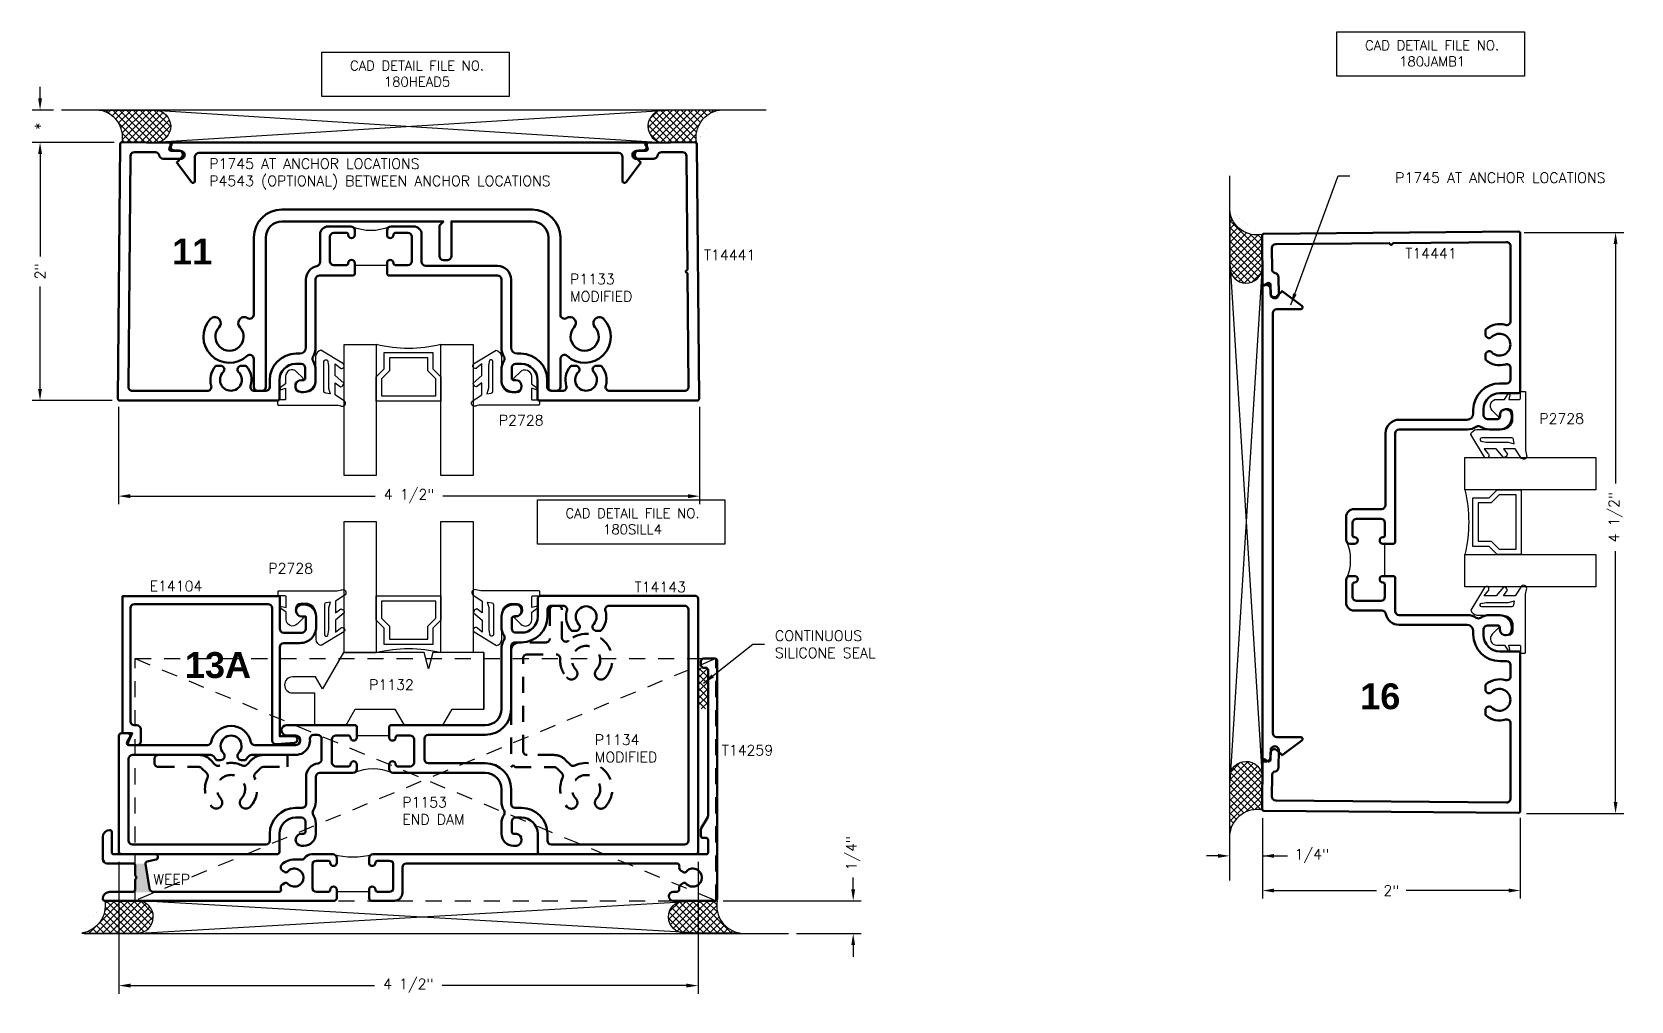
# Model space of a CAD drawing. Extents: x 139.7 to 152, y 33 to 40.5.
import ezdxf

# ---------------------------------------------------------------- set-up
doc = ezdxf.new("R2010")
doc.units = 0
doc.header["$MEASUREMENT"] = 0
doc.header["$PDMODE"] = 3
doc.linetypes.add('HIDDEN2', pattern=[0.1875, 0.125, -0.0625])
doc.layers.get('DEFPOINTS').update_dxf_attribs({"linetype": 'CONTINUOUS'})
for name, color, linetype in [('R-ANNO-DIMS', 3, 'CONTINUOUS'), ('R-ANNO-TEXT', 6, 'CONTINUOUS'), ('R-Det1', 4, 'CONTINUOUS'), ('R-Det2', 2, 'CONTINUOUS'), ('R-DET3', 5, 'CONTINUOUS'), ('R-OTLN', 1, 'CONTINUOUS'), ('R-PAT1', 5, 'CONTINUOUS')]:
    doc.layers.add(name, color=color, linetype=linetype)
doc.styles.get("Standard").update_dxf_attribs({"font": 'simplex'})
doc.dimstyles.new('1X', dxfattribs={"dimtxt": 0.08, "dimasz": 0.09, "dimexe": 0.0625, "dimexo": 0.0625, "dimgap": 0.062, "dimtad": 0, "dimdec": 5, "dimzin": 4, "dimdsep": 46, "dimlunit": 5, "dimtxsty": 'Standard', "dimcen": 0, "dimclrd": 256, "dimclre": 256, "dimclrt": 256, "dimadec": 0, "dimazin": 1, "dimtfac": 1, "dimtdec": 5, "dimtofl": 0, "dimtmove": 0, "dimatfit": 3, "dimfxl": 1, "dimfrac": 2, "dimtolj": 1, "dimtzin": 4, "dimarcsym": 0})
doc.dimstyles.new('1X$0', dxfattribs={"dimtxt": 0.08, "dimasz": 0.09, "dimexe": 0.0625, "dimexo": 0.0625, "dimgap": 0.062, "dimtad": 0, "dimdec": 5, "dimzin": 4, "dimdsep": 46, "dimlunit": 5, "dimtxsty": 'Standard', "dimcen": 0, "dimclrd": 256, "dimclre": 256, "dimclrt": 256, "dimadec": 0, "dimazin": 1, "dimtfac": 1, "dimtdec": 5, "dimtofl": 0, "dimtmove": 0, "dimatfit": 3, "dimfxl": 1, "dimfrac": 2, "dimtolj": 1, "dimtzin": 4, "dimarcsym": 0})
pattern_1 = [(45, (138.743874, 31.868274), (-0.0265165, 0.0265165), []), (135, (138.743874, 31.868274), (-0.0265165, -0.0265165), [])]

msp = doc.modelspace()

# ---------------------------------------------------------------- texts
at = {"layer": 'R-ANNO-TEXT'}
for s, insert, char_height, width, attachment_point in [('CAD DETAIL FILE NO.\\P180JAMB1', (150.506099, 40.407789), 0.075, 1.875, 2), ('CAD DETAIL FILE NO.\\P180HEAD5', (142.645265, 40.250924), 0.075, 1.875, 2), ('{\\fArial|b1|i0|c0|p34;11}', (140.748644, 38.873731, 6.210692), 0.2, 7.44, 1), ('CAD DETAIL FILE NO.\\P180SILL4', (144.314295, 36.785352), 0.075, 1.875, 2), ('{\\fArial|b1|i0|c0|p34;13A}', (140.847387, 35.672637, 6.210692), 0.2, 7.44, 1), ('{\\fArial|b1|i0|c0|p34;16}', (149.949106, 35.430717, 6.210692), 0.2, 7.44, 1)]:
    msp.add_mtext(s, dxfattribs=dict(at, insert=insert, char_height=char_height, width=width, attachment_point=attachment_point))
at = {"layer": 'R-ANNO-TEXT', "char_height": 0.08}
for s, insert, attachment_point in [('P1745 AT ANCHOR LOCATIONS\\PP4543 (OPTIONAL) BETWEEN ANCHOR LOCATIONS ', (141.036587, 39.37382), 4), ('P1745 AT ANCHOR LOCATIONS\\P ', (151.849104, 39.27877), 6), ('\\A1;T14441', (144.867747, 38.746859), 4), ('\\A1;T14441', (150.298499, 38.759251), 4), ('P1133 \\PMODIFIED', (143.829984, 38.493357), 4), ('P2728', (151.336094, 37.480838), 4), ('\\A1;P2728', (143.625006, 37.467537), 6), ('P2728', (141.49359, 36.320919), 4), ('\\A1;E14104', (140.98254, 36.183176), 6), ('\\A1;T14143', (144.728203, 36.175958), 6), ('\\A1;CONTINUOUS \\PSILICONE SEAL', (145.417304, 35.733166), 4), ('\\A1;P1132', (142.620761, 35.41994), 6), ('P1134\\PMODIFIED', (144.021975, 34.926819), 4), ('T14259', (145.402946, 34.913342), 6), ('\\A1;P1153\\PEND DAM', (142.531006, 34.444011), 4), ('\\A1;WEEP', (140.888082, 33.912768), 6)]:
    msp.add_mtext(s, dxfattribs=dict(at, insert=insert, attachment_point=attachment_point))

# ---------------------------------------------------------------- blocks, each defined once
blk = doc.blocks.new('*D160')
at = {"layer": 'DEFPOINTS', "color": 0}
for p in [(140.337, 34.11), (144.822, 34.11), (144.822, 33.091)]:
    blk.add_point(p, dxfattribs=at)
at = {"layer": 'R-ANNO-DIMS', "lineweight": -2}
for p, q in [((140.337, 34.048), (140.337, 33.028)), ((144.822, 34.048), (144.822, 33.028)), ((140.427, 33.091), (142.316, 33.091)), ((144.732, 33.091), (142.84, 33.091))]:
    blk.add_line(p, q, dxfattribs=at)
at = {"layer": 'R-ANNO-DIMS'}
for points in [[(140.427, 33.106), (140.427, 33.076), (140.337, 33.091)], [(144.732, 33.076), (144.732, 33.106), (144.822, 33.091)]]:
    blk.add_solid(points, dxfattribs=at)
at = {"layer": 'R-ANNO-DIMS', "insert": (142.578, 33.091), "char_height": 0.08, "attachment_point": 5}
blk.add_mtext('\\A1;4 1/2"', dxfattribs=at)
blk = doc.blocks.new('*D163')
at = {"layer": 'DEFPOINTS', "color": 0}
for p in [(144.954, 33.747), (146.023, 33.747), (145.523, 33.494)]:
    blk.add_point(p, dxfattribs=at)
at = {"layer": 'R-ANNO-DIMS', "linetype": 'ByBlock', "lineweight": -2}
for p, q in [((146.023, 33.837), (146.023, 33.927)), ((145.017, 33.747), (146.085, 33.747)), ((145.585, 33.494), (146.085, 33.494)), ((146.023, 33.404), (146.023, 33.314))]:
    blk.add_line(p, q, dxfattribs=at)
at = {"layer": 'R-ANNO-DIMS'}
for points in [[(146.008, 33.837), (146.038, 33.837), (146.023, 33.747)], [(146.038, 33.404), (146.008, 33.404), (146.023, 33.494)]]:
    blk.add_solid(points, dxfattribs=at)
at = {"layer": 'R-ANNO-DIMS', "insert": (146.023, 34.115), "char_height": 0.08, "attachment_point": 5, "rotation": 90}
blk.add_mtext('\\A1;1/4"', dxfattribs=at)
blk = doc.blocks.new('P2728 gasket')
at = {"layer": 'R-Det2'}
blk.add_lwpolyline([(86.461, 33.362), (86.567, 33.537, 0.301952), (86.52, 33.577), (86.32, 33.577, -0.414214), (86.24, 33.657), (86.24, 33.695, -0.388879), (86.276, 33.735), (86.292, 33.736, -0.440011), (86.336, 33.696), (86.336, 33.682, 0.668179), (86.353, 33.675), (86.401, 33.724, 0.668179), (86.366, 33.809), (86.307, 33.809), (86.279, 33.849, 0.836323), (86.264, 33.842), (86.273, 33.809), (86.189, 33.809, -0.414214), (86.183, 33.815), (86.183, 33.865, 0.414214), (86.177, 33.871), (86.149, 33.871, 0.414214), (86.143, 33.865), (86.143, 33.427, -0.083245), (86.135, 33.378), (86.135, 33.378)], format="xyb", dxfattribs=at)
at = {"layer": 'R-Det2', "lineweight": 25}
blk.add_lwpolyline([(86.235, 33.499, -0.372312), (86.249, 33.512), (86.48, 33.512, -0.668179), (86.49, 33.486), (86.448, 33.478), (86.274, 33.478), (86.23, 33.465)], format="xyb", close=True, dxfattribs=at)
at = {"layer": 'R-Det2'}
for points in [[(86.174, 33.352), (86.223, 33.426), (86.314, 33.426), (86.283, 33.384)], [(86.313, 33.359), (86.371, 33.426), (86.462, 33.426), (86.431, 33.388)]]:
    blk.add_lwpolyline(points, dxfattribs=at)
at = {"layer": 'R-Det2', "ltscale": 0.1}
for centre, radius, start, end in [((86.157, 33.369), 0.0237, 157.7655, 314.5007), ((86.313, 33.388), 0.0297, 188.4603, 270), ((86.446, 33.375), 0.0199, 139.7022, 319.7022)]:
    blk.add_arc(centre, radius, start, end, dxfattribs=at)
blk = doc.blocks.new('P1153')
at = {"layer": 'R-DET3', "linetype": 'HIDDEN2'}
for p, q in [((150.972, 34.469), (155.472, 32.594)), ((155.47, 34.469), (150.972, 32.594)), ((150.972, 32.594), (150.972, 34.469)), ((150.972, 34.468), (155.467, 34.468)), ((155.47, 32.595), (155.47, 34.47)), ((150.972, 32.594), (155.472, 32.594))]:
    blk.add_line(p, q, dxfattribs=at)
blk = doc.blocks.new('*D164')
at = {"layer": 'DEFPOINTS', "color": 0}
for p in [(140.334, 37.635), (144.834, 37.635), (144.834, 36.88)]:
    blk.add_point(p, dxfattribs=at)
at = {"layer": 'R-ANNO-DIMS', "lineweight": -2}
for p, q in [((140.334, 37.572), (140.334, 36.818)), ((144.834, 37.572), (144.834, 36.818)), ((140.424, 36.88), (142.322, 36.88)), ((144.744, 36.88), (142.846, 36.88))]:
    blk.add_line(p, q, dxfattribs=at)
at = {"layer": 'R-ANNO-DIMS'}
for points in [[(140.424, 36.895), (140.424, 36.865), (140.334, 36.88)], [(144.744, 36.865), (144.744, 36.895), (144.834, 36.88)]]:
    blk.add_solid(points, dxfattribs=at)
at = {"layer": 'R-ANNO-DIMS', "insert": (142.584, 36.88), "char_height": 0.08, "attachment_point": 5}
blk.add_mtext('\\A1;4 1/2"', dxfattribs=at)
blk = doc.blocks.new('*D165')
at = {"layer": 'DEFPOINTS', "color": 0}
for p in [(139.726, 39.619), (140.361, 39.619), (140.348, 37.62)]:
    blk.add_point(p, dxfattribs=at)
at = {"layer": 'R-ANNO-DIMS', "lineweight": -2}
for p, q in [((140.299, 39.619), (139.664, 39.619)), ((139.726, 39.529), (139.726, 38.735)), ((139.726, 37.71), (139.726, 38.504)), ((140.285, 37.62), (139.664, 37.62))]:
    blk.add_line(p, q, dxfattribs=at)
at = {"layer": 'R-ANNO-DIMS'}
for points in [[(139.741, 39.529), (139.711, 39.529), (139.726, 39.619)], [(139.711, 37.71), (139.741, 37.71), (139.726, 37.62)]]:
    blk.add_solid(points, dxfattribs=at)
at = {"layer": 'R-ANNO-DIMS', "insert": (139.726, 38.62), "char_height": 0.08, "attachment_point": 5, "rotation": 90}
blk.add_mtext('\\A1;2"', dxfattribs=at)
blk = doc.blocks.new('*D166')
at = {"layer": 'DEFPOINTS', "color": 0}
for p in [(139.893, 39.869), (139.726, 39.619), (140.361, 39.619)]:
    blk.add_point(p, dxfattribs=at)
at = {"layer": 'R-ANNO-DIMS', "lineweight": -2}
for p, q in [((139.726, 39.959), (139.726, 40.049)), ((139.83, 39.869), (139.664, 39.869)), ((140.299, 39.619), (139.664, 39.619)), ((139.726, 39.529), (139.726, 39.439))]:
    blk.add_line(p, q, dxfattribs=at)
at = {"layer": 'R-ANNO-DIMS'}
for points in [[(139.711, 39.959), (139.741, 39.959), (139.726, 39.869)], [(139.741, 39.529), (139.711, 39.529), (139.726, 39.619)]]:
    blk.add_solid(points, dxfattribs=at)
at = {"layer": 'R-ANNO-DIMS', "insert": (139.726, 39.744), "char_height": 0.08, "attachment_point": 5, "rotation": 90}
blk.add_mtext('\\A1;*', dxfattribs=at)
blk = doc.blocks.new('*D167')
at = {"layer": 'DEFPOINTS', "color": 0}
for p in [(149.193, 34.448), (151.189, 34.452), (151.189, 33.827)]:
    blk.add_point(p, dxfattribs=at)
at = {"layer": 'R-ANNO-DIMS', "lineweight": -2}
for p, q in [((149.193, 34.386), (149.193, 33.765)), ((151.189, 34.39), (151.189, 33.765)), ((149.283, 33.827), (150.075, 33.827)), ((151.099, 33.827), (150.306, 33.827))]:
    blk.add_line(p, q, dxfattribs=at)
at = {"layer": 'R-ANNO-DIMS'}
for points in [[(149.283, 33.842), (149.283, 33.812), (149.193, 33.827)], [(151.099, 33.812), (151.099, 33.842), (151.189, 33.827)]]:
    blk.add_solid(points, dxfattribs=at)
at = {"layer": 'R-ANNO-DIMS', "insert": (150.191, 33.827), "char_height": 0.08, "attachment_point": 5}
blk.add_mtext('\\A1;2"', dxfattribs=at)
blk = doc.blocks.new('*D168')
at = {"layer": 'DEFPOINTS', "color": 0}
for p in [(151.158, 38.921), (151.927, 38.921), (151.174, 34.423)]:
    blk.add_point(p, dxfattribs=at)
at = {"layer": 'R-ANNO-DIMS', "lineweight": -2}
for p, q in [((151.22, 38.921), (151.99, 38.921)), ((151.927, 38.831), (151.927, 36.979)), ((151.927, 34.513), (151.927, 36.454)), ((151.237, 34.423), (151.99, 34.423))]:
    blk.add_line(p, q, dxfattribs=at)
at = {"layer": 'R-ANNO-DIMS'}
for points in [[(151.942, 38.831), (151.912, 38.831), (151.927, 38.921)], [(151.912, 34.513), (151.942, 34.513), (151.927, 34.423)]]:
    blk.add_solid(points, dxfattribs=at)
at = {"layer": 'R-ANNO-DIMS', "insert": (151.927, 36.717), "char_height": 0.08, "attachment_point": 5, "rotation": 90}
blk.add_mtext('\\A1;4 1/2"', dxfattribs=at)
blk = doc.blocks.new('*D169')
at = {"layer": 'DEFPOINTS', "color": 0}
for p in [(149.193, 34.448), (149.193, 34.095), (148.939, 33.904)]:
    blk.add_point(p, dxfattribs=at)
at = {"layer": 'R-ANNO-DIMS', "lineweight": -2}
for p, q in [((149.193, 34.386), (149.193, 34.032)), ((148.849, 34.095), (148.759, 34.095)), ((148.939, 33.966), (148.939, 34.157)), ((149.193, 34.095), (149.387, 34.095)), ((149.283, 34.095), (149.373, 34.095))]:
    blk.add_line(p, q, dxfattribs=at)
at = {"layer": 'R-ANNO-DIMS'}
for points in [[(148.849, 34.08), (148.849, 34.11), (148.939, 34.095)], [(149.283, 34.11), (149.283, 34.08), (149.193, 34.095)]]:
    blk.add_solid(points, dxfattribs=at)
at = {"layer": 'R-ANNO-DIMS', "insert": (149.575, 34.095), "char_height": 0.08, "attachment_point": 5}
blk.add_mtext('\\A1;1/4"', dxfattribs=at)

# ---------------------------------------------------------------- dimensions: what is measured, and where the dimension line sits
at = {"layer": 'R-ANNO-DIMS'}
dim = msp.add_linear_dim(base=(139.726086, 39.619287), p1=(139.892548, 39.86915), p2=(140.361357, 39.619287), angle=90, text='*', dimstyle='1X', override={"dimpost": '"'}, dxfattribs=at)
dim.commit()
dim.dimension.update_dxf_attribs({"geometry": '*D166', "text_midpoint": (139.726086, 39.744219), "dimtype": 160})
for base, p1, p2, angle, dimstyle, override, picture, middle in [((139.726086, 39.619287), (140.347887, 37.619821), (140.361357, 39.619287), 90, '1X', {"dimpost": '"'}, '*D165', (139.726086, 38.619554)), ((151.188761, 33.827179), (149.192682, 34.448118), (151.188761, 34.452384), 0, '1X', {"dimpost": '"'}, '*D167', (150.190721, 33.827179)), ((146.022648, 33.747162), (145.522647, 33.493912), (144.954325, 33.747162), 90, '1X$0', {"dimpost": '<>"', "dimarcsym": 1}, '*D163', (146.022648, 34.115055))]:
    dim = msp.add_linear_dim(base=base, p1=p1, p2=p2, angle=angle, dimstyle=dimstyle, override=override, dxfattribs=at)
    dim.commit()
    dim.dimension.update_dxf_attribs({"geometry": picture, "text_midpoint": middle})
for base, p1, p2, angle, picture, middle in [((151.927217, 38.921134), (151.174074, 34.423104), (151.157511, 38.921134), 90, '*D168', (151.927217, 36.716671)), ((149.192682, 34.094728), (148.939431, 33.903549), (149.192682, 34.448118), 0, '*D169', (149.574682, 34.094728))]:
    dim = msp.add_linear_dim(base=base, p1=p1, p2=p2, angle=angle, dimstyle='1X', override={"dimpost": '"'}, dxfattribs=at)
    dim.commit()
    dim.dimension.update_dxf_attribs({"geometry": picture, "text_midpoint": middle, "dimtype": 160})
for base, p1, p2, picture, middle in [((144.8340482, 36.8804856), (140.3342325, 37.6345077), (144.8340482, 37.6345077), '*D164', (142.5841404, 36.8804856)), ((144.822203, 33.090853), (140.337203, 34.110162), (144.822203, 34.110162), '*D160', (142.578108, 33.090853))]:
    dim = msp.add_linear_dim(base=base, p1=p1, p2=p2, dimstyle='1X', override={"dimpost": '"'}, dxfattribs=at)
    dim.commit()
    dim.dimension.update_dxf_attribs({"geometry": picture, "text_midpoint": middle, "dimtype": 160})

# ---------------------------------------------------------------- hatches: boundary and pattern name
at = {"layer": 'R-PAT1'}
h = msp.add_hatch(dxfattribs=at)
h.set_pattern_fill('ANSI37', color=256, scale=0.3, style=0)
h.set_pattern_definition(pattern_1)
edge = h.paths.add_edge_path()
edge.add_line((140.183336, 39.86915), (140.61198, 39.86915))
edge.add_arc((140.61198, 39.743375), 0.125776, -87.4627237, 89.9999926, ccw=False)
edge.add_line((140.617548, 39.617722), (140.361357, 39.619287))
edge.add_arc((140.150859, 39.657662), 0.213967, 349.6680991, 441.2696477)
h = msp.add_hatch(dxfattribs=at)
h.set_pattern_fill('ANSI37', color=256, scale=0.3, style=0)
h.set_pattern_definition(pattern_1)
edge = h.paths.add_edge_path()
edge.add_line((144.987841, 39.868886), (144.559197, 39.868886))
edge.add_arc((144.559197, 39.74311), 0.125776, 90.0000074, 267.4627237)
edge.add_line((144.553629, 39.617458), (144.80982, 39.619023))
edge.add_arc((145.020318, 39.657398), 0.213967, 98.7303523, 190.3319009, ccw=False)
h = msp.add_hatch(dxfattribs=at)
h.set_pattern_fill('ANSI37', color=256, scale=0.3, angle=270, style=0)
h.set_pattern_definition([(315, (145.789728, 40.518768), (0.0265165, 0.0265165), []), (45, (145.789728, 40.518768), (-0.0265165, 0.0265165), [])])
edge = h.paths.add_edge_path()
edge.add_line((148.939431, 39.08325), (148.939431, 38.654606))
edge.add_arc((149.065207, 38.654606), 0.125776, 180.0000074, 357.4627237)
edge.add_line((149.19086, 38.649038), (149.189295, 38.905229))
edge.add_arc((149.15092, 39.115727), 0.213967, 188.7303523, 280.3319009, ccw=False)
h = msp.add_hatch(dxfattribs=at)
h.set_pattern_fill('ANSI37', color=256, scale=0.3, style=0)
h.set_pattern_definition([(45, (138.04845, 32.199664), (-0.0265165, 0.0265165), []), (135, (138.04845, 32.199664), (-0.0265165, -0.0265165), [])])
h.paths.add_polyline_path([(144.898807, 35.232608), (144.822203, 35.232608), (144.822203, 35.549162), (144.898807, 35.549162)])
edge = h.paths.add_edge_path()
edge.add_line((144.898807, 35.232608), (144.822203, 35.232608))
h = msp.add_hatch(dxfattribs=at)
h.set_pattern_fill('ANSI37', color=256, scale=0.3, angle=270, style=0)
h.set_pattern_definition([(315, (145.789728, 40.548768), (0.0265165, 0.0265165), []), (45, (145.789728, 40.548768), (-0.0265165, 0.0265165), [])])
edge = h.paths.add_edge_path()
edge.add_line((148.939431, 34.272208), (148.939431, 34.700851))
edge.add_arc((149.065207, 34.700851), 0.125776, 2.5372763, 179.9999926, ccw=False)
edge.add_line((149.19086, 34.706419), (149.189295, 34.450229))
edge.add_arc((149.15092, 34.239731), 0.213967, 79.6680991, 171.2696477)
h = msp.add_hatch(color=256, dxfattribs=at)
edge = h.paths.add_edge_path()
edge.add_line((140.461797, 33.946523), (140.461797, 34.019162))
edge.add_arc((140.446797, 34.019162), 0.015, 0.0000001, 61.0449758)
edge.add_arc((140.454543, 34.033162), 0.001, 90, 241.0449758, ccw=False)
edge.add_line((140.454543, 34.034162), (140.542477, 34.034162))
edge.add_arc((140.542477, 34.033162), 0.001, -0.871147, 89.9999994, ccw=False)
edge.add_arc((140.558475, 34.032919), 0.015, 179.1288536, 188.7056474)
edge.add_line((140.543648, 34.030649), (140.572769, 33.84047))
edge.add_arc((140.603412, 33.845162), 0.031, 188.7056474, 249.6358653)
edge.add_arc((140.592276, 33.815162), 0.001, -89.9999999, 69.6358653, ccw=False)
edge.add_line((140.592276, 33.814162), (140.454543, 33.814162))
edge.add_arc((140.454543, 33.815162), 0.001, 118.9550242, 270, ccw=False)
edge.add_arc((140.446797, 33.829162), 0.015, 298.9550242, 359.9999999)
edge.add_line((140.461797, 33.829162), (140.461797, 33.901802))
edge.add_arc((140.476797, 33.901802), 0.015, 131.8103149, 180, ccw=False)
edge.add_arc((140.456797, 33.924162), 0.015, 311.8103149, 408.1896851)
edge.add_arc((140.476797, 33.946523), 0.015, 180, 228.1896851, ccw=False)
h = msp.add_hatch(dxfattribs=at)
h.set_pattern_fill('ANSI37', color=256, scale=0.3, style=0)
h.set_pattern_definition([(45, (137.69844, 32.202664), (-0.0265165, 0.0265165), []), (135, (137.69844, 32.202664), (-0.0265165, -0.0265165), [])])
edge = h.paths.add_edge_path()
edge.add_line((140.048776, 33.497299), (140.47742, 33.497299))
edge.add_arc((140.47742, 33.623075), 0.125776, 270.0000074, 447.4627237)
edge.add_line((140.482988, 33.748727), (140.226797, 33.747162))
edge.add_arc((140.016299, 33.708787), 0.213967, -81.2696477, 10.3319009, ccw=False)
h = msp.add_hatch(dxfattribs=at)
h.set_pattern_fill('ANSI37', color=256, scale=0.3, style=0)
h.set_pattern_definition([(45, (138.04845, 32.202664), (-0.0265165, 0.0265165), []), (135, (138.04845, 32.202664), (-0.0265165, -0.0265165), [])])
edge = h.paths.add_edge_path()
edge.add_line((145.147346, 33.497299), (144.718703, 33.497299))
edge.add_arc((144.718703, 33.623075), 0.125776, 92.5372763, 269.9999926, ccw=False)
edge.add_line((144.713135, 33.748727), (144.969325, 33.747162))
edge.add_arc((145.179823, 33.708787), 0.213967, 169.6680991, 261.2696477)

# ---------------------------------------------------------------- linework, layer by layer
at = {"layer": 'R-ANNO-TEXT'}
for points in [[(149.769417, 40.473372), (151.220897, 40.473372), (151.220897, 40.131309), (149.769417, 40.131309)], [(141.908582, 40.316507), (143.360062, 40.316507), (143.360062, 39.974444), (141.908582, 39.974444)], [(143.577612, 36.850935), (145.029092, 36.850935), (145.029092, 36.508872), (143.577612, 36.508872)]]:
    msp.add_lwpolyline(points, close=True, dxfattribs=at)
at = {"layer": 'R-Det1', "color": 5}
for p, q in [((145.348548, 39.86915), (139.892548, 39.86915)), ((148.939431, 33.903549), (148.939431, 39.359549)), ((140.066647, 33.493912), (145.522647, 33.493912))]:
    msp.add_line(p, q, dxfattribs=at)
at = {"layer": 'R-Det1', "lineweight": 50}
for points in [[(142.581388, 39.536899), (144.206388, 39.536899, -0.414213562), (144.237388, 39.505899), (144.237388, 39.319899, 0.722145632), (144.264421, 39.310942), (144.378388, 39.464057), (144.340467, 39.501978, -0.668184624), (144.362387, 39.554899), (144.394388, 39.554899, 0.414216407), (144.425388, 39.585899), (144.425388, 39.616899), (142.581388, 39.616899), (140.737388, 39.616899), (140.737388, 39.585899, 0.414216407), (140.768388, 39.554899), (140.800389, 39.554899, -0.668184624), (140.822309, 39.501978), (140.784388, 39.464057), (140.898355, 39.310942, 0.722145632), (140.925388, 39.319899), (140.925388, 39.505899, -0.414213562), (140.956388, 39.536899)], [(149.271683, 36.670708), (149.271683, 35.045708, 0.414213562), (149.302683, 35.014708), (149.488683, 35.014708, -0.722145632), (149.497639, 34.987675), (149.344525, 34.873708), (149.306603, 34.911629, 0.668184624), (149.253683, 34.889709), (149.253683, 34.857708, -0.414216407), (149.222683, 34.826708), (149.191683, 34.826708), (149.191683, 36.670708), (149.191683, 38.514708), (149.222683, 38.514708, -0.414216407), (149.253683, 38.483708), (149.253683, 38.451707, 0.668184624), (149.306603, 38.429787), (149.344525, 38.467708), (149.497639, 38.353741, -0.722145632), (149.488683, 38.326708), (149.302683, 38.326708, 0.414213562), (149.271683, 38.295708)], [(141.738646, 35.742663, 0.4144), (141.863646, 35.867663), (141.863646, 35.947663, 0.413978903), (141.770646, 36.040663), (141.754146, 36.040663, 1), (141.754146, 35.947663), (141.783646, 35.947663), (141.783646, 35.853663, -0.412903226), (141.752646, 35.822663), (141.613646, 35.822663, -0.412903226), (141.582646, 35.853663), (141.582646, 36.106663), (140.365546, 36.106663), (140.365546, 35.044663), (140.440546, 35.044663), (140.407946, 34.974263, 0.54845844), (140.422546, 34.951663), (140.475546, 34.951663, 0.413333333), (140.505546, 34.981663), (140.505546, 35.044663), (140.505546, 35.075663, 0.412903226), (140.474546, 35.106663), (140.455546, 35.106663, -0.413333333), (140.425546, 35.136663), (140.425546, 36.013663, -0.412903226), (140.456546, 36.044663), (141.491646, 36.044663, -0.412903226), (141.522646, 36.013663), (141.522646, 34.990463, 0.437927019), (141.556146, 34.959563), (141.696446, 34.970763, 0.963981017), (141.694546, 35.020663), (141.582646, 35.020663), (141.582646, 35.711663, -0.412903226), (141.613646, 35.742663), (141.738646, 35.742663)], [(142.27383, 33.817162), (142.27383, 33.762162), (142.28883, 33.747162), (142.46983, 33.747162, 0.414213562), (142.53183, 33.809162), (142.53183, 34.006162, -0.414213562), (142.56283, 34.037162), (144.657172, 34.037162, -0.479177678), (144.676704, 34.012864, 0.326902553), (144.69148, 33.979355), (144.709501, 33.96895, 0.362476227), (144.728441, 33.972238, -2.733900699), (144.728252, 33.881906, 0.363658542), (144.709272, 33.885242), (144.691215, 33.874817, 0.32605407), (144.676419, 33.841401, -0.478235213), (144.656874, 33.817162), (144.629325, 33.817162, 1), (144.629325, 33.747162), (144.954325, 33.747162, 0.414213562), (144.969325, 33.762162), (144.969325, 35.607162, 0.414213562), (144.954325, 35.622162), (144.864325, 35.622162, 0.414213562), (144.844325, 35.602162), (144.844325, 35.571814, 0.414213562), (144.864325, 35.551814), (144.879325, 35.551814, -0.414213562), (144.899325, 35.531814), (144.899325, 34.404784, -0.131652498), (144.896646, 34.394784), (144.847005, 34.308803, 0.131652498), (144.844325, 34.298803), (144.844325, 34.249162, 0.414213562), (144.859325, 34.234162), (144.884325, 34.234162, -0.414213562), (144.899325, 34.219162), (144.899325, 34.122162, -0.414213562), (144.884325, 34.107162), (142.30483, 34.107162, 0.414213562), (142.27383, 34.076162), (142.27383, 34.042162, 0.414213562), (142.29883, 34.017162, 0.414213562), (142.32383, 34.042162, -0.414213562), (142.33883, 34.057162), (142.43083, 34.057162, -0.414213562), (142.46183, 34.026162), (142.46183, 33.848162, -0.414213562), (142.43083, 33.817162), (142.33883, 33.817162, -0.414213562), (142.32383, 33.832162, 0.414213562), (142.29883, 33.857162, 0.414213562), (142.27383, 33.832162)], [(142.02383, 33.817162), (142.02383, 33.832162, 0.414213562), (141.99883, 33.857162, 0.414213562), (141.97383, 33.832162, -0.414213562), (141.95883, 33.817162), (141.86683, 33.817162, -0.414213562), (141.83583, 33.848162), (141.83583, 34.026162, -0.414213562), (141.86683, 34.057162), (141.95883, 34.057162, -0.414213562), (141.97383, 34.042162, 0.414213562), (141.99883, 34.017162, 0.414213562), (142.02383, 34.042162), (142.02383, 34.076162, 0.414213562), (141.99283, 34.107162), (141.82783, 34.107162, 0.264369316), (141.774556, 34.076877, -0.264369316), (141.75737, 34.067108), (141.69583, 34.067108, 0.191511435), (141.599698, 34.028886, 0.502039847), (141.605484, 33.979502), (141.623505, 33.969098, 0.362476227), (141.642445, 33.972386, -2.733900699), (141.642256, 33.882054, 0.363658542), (141.623276, 33.88539), (141.603186, 33.873791), (141.605266, 33.875092, 0.367028404), (141.591594, 33.837386, -0.522670008), (141.577533, 33.817162), (140.603412, 33.817162, -0.370379328), (140.572769, 33.84347), (140.543648, 34.033649, -0.387335755), (140.554843, 34.050473), (140.624102, 34.067757, 0.88462431), (140.619259, 34.107162), (140.296797, 34.107162, -0.414213562), (140.281797, 34.122162), (140.281797, 34.280162, 0.414213562), (140.266797, 34.295162, 0.414213562), (140.211797, 34.240162), (140.211797, 34.072162, 0.414213562), (140.246797, 34.037162), (140.446797, 34.037162, -0.414213562), (140.461797, 34.022162), (140.461797, 33.949523, 0.213421765), (140.466797, 33.938343, -0.430614686), (140.467404, 33.916556), (140.466191, 33.915342, 0.198912367), (140.461797, 33.904736), (140.461797, 33.832162, -0.414213562), (140.446797, 33.817162), (140.266797, 33.817162, 0.414213562), (140.211797, 33.762162), (140.211797, 33.762162, 0.414213562), (140.226797, 33.747162), (142.00883, 33.747162), (142.02383, 33.762162)]]:
    msp.add_lwpolyline(points, format="xyb", close=True, dxfattribs=at)
at = {"layer": 'R-Det2', "color": 2}
for p, q in [((142.080183, 35.669161), (142.330183, 35.669161)), ((143.080183, 35.669161), (142.830183, 35.669161))]:
    msp.add_line(p, q, dxfattribs=at)
at = {"layer": 'R-Det2', "color": 2, "linetype": 'Continuous'}
for p, q in [((142.080203, 35.669162), (142.330203, 35.669162)), ((143.080203, 35.669162), (142.830203, 35.669162)), ((143.163139, 35.669163), (143.163139, 35.232162)), ((142.095334, 35.107162), (141.850639, 35.107162)), ((142.545334, 35.107162), (142.845028, 35.107162))]:
    msp.add_line(p, q, dxfattribs=at)
at = {"layer": 'R-Det2'}
for points in [[(142.830183, 38.054485), (143.080183, 38.054485), (143.080183, 37.040401), (142.830183, 37.040401), (142.830183, 37.616485), (142.330183, 37.616485), (142.330183, 37.040401), (142.080183, 37.040401), (142.080183, 38.054485), (142.330183, 38.054485), (142.330183, 37.616485), (142.330183, 37.804485), (142.392183, 37.866485), (142.392183, 37.991485), (142.768183, 37.991485), (142.768183, 37.866485), (142.830183, 37.804485), (142.830183, 37.616485), (142.830183, 38.054485, -0.123310184), (142.330183, 38.054485, 0.875557935)], [(150.758831, 36.929061), (150.758831, 37.179061), (151.772915, 37.179061), (151.772915, 36.929061), (151.196831, 36.929061), (151.196831, 36.429061), (151.772915, 36.429061), (151.772915, 36.179061), (150.758831, 36.179061), (150.758831, 36.429061), (151.196831, 36.429061), (151.008831, 36.429061), (150.946831, 36.491061), (150.821831, 36.491061), (150.821831, 36.867061), (150.946831, 36.867061), (151.008831, 36.929061), (151.196831, 36.929061), (150.758831, 36.929061, -0.123310184), (150.758831, 36.429061, 0.875557935)], [(142.330183, 35.669161), (142.080183, 35.669161), (142.080183, 36.683245), (142.330183, 36.683245), (142.330183, 36.107161), (142.830183, 36.107161), (142.830183, 36.683245), (143.080183, 36.683245), (143.080183, 35.669161), (142.830183, 35.669161), (142.830183, 36.107161), (142.830183, 35.919161), (142.768183, 35.857161), (142.768183, 35.732161), (142.392183, 35.732161), (142.392183, 35.857161), (142.330183, 35.919161), (142.330183, 36.107161), (142.330183, 35.669161, -0.123310184), (142.830183, 35.669161, 0.875557935)]]:
    msp.add_lwpolyline(points, format="xyb", dxfattribs=at)
for points in [[(142.790183, 37.656485), (142.790183, 37.787916), (142.728183, 37.849916), (142.728183, 37.951485), (142.432183, 37.951485), (142.432183, 37.849916), (142.370183, 37.787916), (142.370183, 37.656485), (142.790183, 37.656485)], [(151.156831, 36.889061), (151.025399, 36.889061), (150.963399, 36.827061), (150.861831, 36.827061), (150.861831, 36.531061), (150.963399, 36.531061), (151.025399, 36.469061), (151.156831, 36.469061), (151.156831, 36.889061)], [(142.370183, 36.067161), (142.370183, 35.93573), (142.432183, 35.87373), (142.432183, 35.772161), (142.728183, 35.772161), (142.728183, 35.87373), (142.790183, 35.93573), (142.790183, 36.067161), (142.370183, 36.067161)]]:
    msp.add_lwpolyline(points, dxfattribs=at)
at = {"layer": 'R-Det2', "color": 2}
msp.add_lwpolyline([(142.473232, 35.232162), (142.545401, 35.107162), (142.845095, 35.107162), (142.917264, 35.232162), (143.163205, 35.232162), (143.163205, 35.669163), (142.766894, 35.669163), (142.733401, 35.544163), (142.699907, 35.669163), (142.075768, 35.669163), (141.9131, 35.387413), (141.858973, 35.481163), (141.681479, 35.481163, 0.414213562), (141.619479, 35.419163), (141.619479, 35.418163, 0.414213562), (141.681479, 35.356163), (141.850705, 35.356163), (141.850705, 35.107162), (142.095401, 35.107162), (142.167569, 35.232162)], format="xyb", close=True, dxfattribs=at)
at = {"layer": 'R-DET3'}
for p, q in [((140.61198, 39.86915), (144.588388, 39.6159)), ((144.588388, 39.8659), (140.617548, 39.617722)), ((148.942682, 38.663708), (149.192682, 34.663708)), ((148.942682, 34.663708), (149.192682, 38.663708)), ((144.826807, 33.497162), (140.497958, 33.747162)), ((140.497958, 33.497162), (144.826807, 33.747162))]:
    msp.add_line(p, q, dxfattribs=at)
at = {"layer": 'R-DET3', "lineweight": 50}
msp.add_lwpolyline([(142.818306, 38.975416), (142.818306, 38.738963, 0.414213562), (142.849306, 38.707963), (142.880306, 38.707963, 0.414213562), (142.911306, 38.738963), (142.911306, 39.006416), (143.537303, 39.006416, -0.414213562), (143.662303, 38.881416), (143.662303, 37.725416, 0.414213562), (143.693303, 37.694416), (143.724303, 37.694416, 0.414213562), (143.755303, 37.725416), (143.755303, 37.942253, -0.651659058), (143.807192, 37.965159, 0.956981471), (144.091994, 38.251146, 0.506230383), (144.017495, 38.242921, 0.327818123), (144.023537, 38.188196, -2.278081172), (143.863069, 38.188196, 0.327818123), (143.869111, 38.242921, 0.431131542), (143.803318, 38.258541, -0.596649599), (143.755303, 38.284454), (143.755303, 38.881416, 0.414213562), (143.537303, 39.099416), (142.568306, 39.099416), (141.599308, 39.099416, 0.414213562), (141.381308, 38.881416), (141.381308, 38.284454, -0.596649599), (141.333293, 38.258541, 0.431131542), (141.2675, 38.242921, 0.327818123), (141.273542, 38.188196, -2.278081172), (141.113074, 38.188196, 0.327818123), (141.119116, 38.242921, 0.506230383), (141.044617, 38.251146, 0.956981471), (141.32942, 37.965159, -0.651659058), (141.381308, 37.942253), (141.381308, 37.725416, 0.414213562), (141.412308, 37.694416), (141.443308, 37.694416, 0.414213562), (141.474308, 37.725416), (141.474308, 38.881416, -0.414213562), (141.599308, 39.006416), (142.225306, 39.006416), (142.568306, 39.006416), (142.849306, 39.006416)], format="xyb", close=True, dxfattribs=at)
at = {"layer": 'R-DET3', "linetype": 'HIDDEN2', "lineweight": 50}
msp.add_lwpolyline([(143.374178, 34.783163), (143.389178, 34.798163), (143.404178, 34.783163), (143.7056, 34.783163, -0.198912367), (143.72752, 34.774084), (143.766947, 34.734657, -0.318046065), (143.77299, 34.699355, 0.306554229), (143.806512, 34.475432, 0.506230383), (143.88101, 34.483657, 0.327818123), (143.874968, 34.538382, -2.278081172), (144.035437, 34.538382, 0.327818123), (144.029395, 34.483657, 0.506230383), (144.103893, 34.475432, 0.825601817), (143.86801, 34.794375, -0.318046065), (143.832708, 34.800418), (143.793281, 34.839844, 0.198912367), (143.7056, 34.876163), (143.498207, 34.876163, -0.414213562), (143.467207, 34.907163), (143.467207, 35.623827, -0.414213562), (143.498207, 35.654827), (143.722495, 35.654827, -0.428959716), (143.753456, 35.622275, 0.201044496), (143.806512, 35.475432, 0.061644757), (143.815218, 35.468038, 0.431131542), (143.88101, 35.483657, 0.327818123), (143.874968, 35.538382, -2.278081172), (144.035437, 35.538382, 0.327818123), (144.029395, 35.483657, 0.506230383), (144.103893, 35.475432, 0.956981471), (143.819091, 35.761419, -0.651659058), (143.767203, 35.784325), (143.767203, 36.001162, 0.414213562), (143.736203, 36.032162), (143.705203, 36.032162, 0.414213562), (143.674203, 36.001162), (143.674203, 35.778827, -0.414213562), (143.643203, 35.747827), (143.436207, 35.747827, 0.414213562), (143.374207, 35.685827), (143.374207, 34.783192)], format="xyb", dxfattribs=at)
msp.add_lwpolyline([(140.612197, 34.845663), (140.612197, 34.814663, 0.414213562), (140.643197, 34.783663), (140.955584, 34.783663, -0.198912367), (140.977504, 34.774584), (141.016941, 34.735147, -0.318046065), (141.022984, 34.699845, 0.306554229), (141.056506, 34.475922, 0.506230383), (141.131004, 34.484147, 0.327818123), (141.124962, 34.538872, -2.278081172), (141.285431, 34.538872, 0.327818123), (141.279389, 34.484147, 0.506230383), (141.353887, 34.475922, 0.306554229), (141.387409, 34.699845, -0.318046065), (141.393452, 34.735147), (141.432879, 34.774574, -0.198912367), (141.454799, 34.783653), (141.643587, 34.783653), (141.643587, 34.876653), (141.455213, 34.876653, 0.198912367), (141.366825, 34.840042), (141.327691, 34.800908, -0.318046065), (141.29239, 34.794865, 0.226939718), (141.118004, 34.794865, -0.318046065), (141.082702, 34.800908), (141.043558, 34.840052, 0.198912367), (140.95517, 34.876663), (140.643197, 34.876663, 0.414213562)], format="xyb", close=True, dxfattribs=at)
at = {"layer": 'R-OTLN', "lineweight": 50}
for points in [[(142.163162, 38.668453), (142.163162, 38.683453, 0.414213562), (142.138162, 38.708453, 0.414213562), (142.113162, 38.683453, -0.414213562), (142.098162, 38.668453), (142.001162, 38.668453, -0.414213562), (141.970162, 38.699453), (141.970162, 38.887453, -0.414213562), (142.001162, 38.918453), (142.098162, 38.918453, -0.414213562), (142.113162, 38.903453, 0.414213562), (142.138162, 38.878453, 0.414213562), (142.163162, 38.903453), (142.163162, 38.937453, 0.414213562), (142.132162, 38.968453), (141.957162, 38.968453, 0.414213562), (141.895162, 38.906453), (141.895162, 38.691743, -0.356997407), (141.870297, 38.661356, 0.356997407), (141.785275, 38.557453), (141.785275, 38.033453, -0.414213562), (141.735275, 37.983453), (141.709275, 37.983453, 0.414213562), (141.504275, 37.778453), (141.504275, 37.725453, -0.414213562), (141.473275, 37.694453), (141.386663, 37.694453, -0.502843599), (141.356983, 37.734403, 0.255648429), (141.325414, 37.88421, 0.219037625), (141.314021, 37.889453), (141.283687, 37.889453, 0.670540707), (141.263634, 37.840592, -2.436667768), (141.144915, 37.840592, 0.670540707), (141.124863, 37.889453), (141.094529, 37.889453, 0.219037625), (141.083136, 37.88421, 0.255648429), (141.051567, 37.734403, -0.502843599), (141.021887, 37.694453), (140.441151, 37.694453, -0.416728412), (140.410152, 37.725719), (140.425483, 39.512736, -0.414205806), (140.456747, 39.543469), (140.619503, 39.542077, -0.358249069), (140.649702, 39.516817, 0.358249069), (140.6799, 39.491558), (140.81427, 39.490409, 1.000029034), (140.814802, 39.552407), (140.741412, 39.553034, -0.577350003), (140.728615, 39.575645), (140.745312, 39.604003, 0.577350003), (140.738487, 39.616062), (140.361357, 39.619287, 0.414205806), (140.346266, 39.604416), (140.329367, 37.634544, 0.416003879), (140.344367, 37.619453), (141.564275, 37.619453, 0.414213562), (141.579275, 37.634453), (141.579275, 37.778453, -0.414213562), (141.704275, 37.903453), (141.749275, 37.903453, -0.414213562), (141.780275, 37.872453), (141.780275, 37.793453, -0.414213562), (141.765275, 37.778453), (141.750774, 37.778453, 1), (141.750774, 37.685453), (141.766843, 37.685453, 0.415572152), (141.860275, 37.778453), (141.860275, 37.858453, 0.145063949), (141.84009, 37.926562, -0.296364458), (141.84009, 37.960344, 0.145063949), (141.860275, 38.028453), (141.860275, 38.557453, -0.414213562), (141.891275, 38.588453), (142.153162, 38.588453), (142.163162, 38.598453)], [(142.413162, 38.598453), (142.423162, 38.588453), (143.267275, 38.588453, -0.414213562), (143.298275, 38.557453), (143.298275, 38.028453, 0.145063949), (143.31846, 37.960344, -0.296364458), (143.31846, 37.926562, 0.145063949), (143.298275, 37.858453), (143.298275, 37.778453, 0.415572469), (143.391707, 37.685453), (143.407776, 37.685453, 1), (143.407776, 37.778453), (143.393275, 37.778453, -0.414213562), (143.378275, 37.793453), (143.378275, 37.872453, -0.414213562), (143.409275, 37.903453), (143.454275, 37.903453, -0.414213562), (143.579275, 37.778453), (143.579275, 37.634453, 0.414213562), (143.594275, 37.619453), (144.814183, 37.619453, 0.416003879), (144.829183, 37.634544), (144.812284, 39.604416, 0.414205806), (144.797192, 39.619287), (144.420063, 39.616062, 0.577350003), (144.413237, 39.604003), (144.429935, 39.575645, -0.577350003), (144.417137, 39.553034), (144.343748, 39.552407, 1.000029034), (144.34428, 39.490409), (144.477649, 39.49155, 0.358249069), (144.507848, 39.516809, -0.358249069), (144.538047, 39.542068), (144.701803, 39.543469, -0.414205806), (144.733067, 39.512736), (144.740605, 38.6341), (144.725603, 38.619099), (144.740865, 38.603793), (144.748398, 37.725719, -0.416728412), (144.717399, 37.694453), (144.136663, 37.694453, -0.502843599), (144.106983, 37.734403, 0.255648429), (144.075414, 37.88421, 0.219037625), (144.064021, 37.889453), (144.033687, 37.889453, 0.670540707), (144.013634, 37.840592, -2.436667768), (143.894915, 37.840592, 0.670540707), (143.874863, 37.889453), (143.844529, 37.889453, 0.219037625), (143.833136, 37.88421, 0.255648429), (143.801567, 37.734403, -0.502843599), (143.771887, 37.694453), (143.685275, 37.694453, -0.414213562), (143.654275, 37.725453), (143.654275, 37.778453, 0.414213562), (143.449275, 37.983453), (143.423275, 37.983453, -0.414213562), (143.373275, 38.033453), (143.373275, 38.557453, 0.414213562), (143.267275, 38.663453), (142.712412, 38.663453, -0.414213562), (142.681162, 38.694703), (142.681162, 38.906453, 0.414213562), (142.619162, 38.968453), (142.444162, 38.968453, 0.414213562), (142.413162, 38.937453), (142.413162, 38.903453, 0.414213562), (142.438162, 38.878453, 0.414213562), (142.463162, 38.903453, -0.414213562), (142.478162, 38.918453), (142.575162, 38.918453, -0.414213562), (142.606162, 38.887453), (142.606162, 38.699453, -0.414213562), (142.575162, 38.668453), (142.478162, 38.668453, -0.414213562), (142.463162, 38.683453, 0.414213562), (142.438162, 38.708453, 0.414213562), (142.413162, 38.683453), (142.413162, 38.668453)], [(150.210129, 36.511765), (150.220129, 36.521765), (150.220129, 37.365877, -0.414213562), (150.251129, 37.396877), (150.780129, 37.396877, 0.145063949), (150.848238, 37.417063, -0.296364458), (150.88202, 37.417063, 0.145063949), (150.950129, 37.396877), (151.030129, 37.396877, 0.415572469), (151.123129, 37.49031), (151.123129, 37.506378, 1), (151.030129, 37.506378), (151.030129, 37.491877, -0.414213562), (151.015129, 37.476877), (150.936129, 37.476877, -0.414213562), (150.905129, 37.507877), (150.905129, 37.552877, -0.414213562), (151.030129, 37.677877), (151.174129, 37.677877, 0.414213562), (151.189129, 37.692877), (151.189129, 38.912786, 0.416003879), (151.174037, 38.927785), (149.204166, 38.910886, 0.414205806), (149.189295, 38.895795), (149.19252, 38.518665, 0.577350003), (149.204579, 38.51184), (149.232937, 38.528537, -0.577350003), (149.255547, 38.51574), (149.256175, 38.44235, 1.000029034), (149.318173, 38.442882), (149.317032, 38.576252, 0.358249069), (149.291773, 38.606451, -0.358249069), (149.266514, 38.63665), (149.265113, 38.800406, -0.414205806), (149.295846, 38.83167), (150.174482, 38.839207), (150.189483, 38.824206), (150.204788, 38.839467), (151.082863, 38.847, -0.416728412), (151.114129, 38.816001), (151.114129, 38.235265, -0.502843599), (151.074179, 38.205585, 0.255648429), (150.924371, 38.174016, 0.219037625), (150.919129, 38.162624), (150.919129, 38.132289, 0.670540707), (150.96799, 38.112237, -2.436667768), (150.96799, 37.993518, 0.670540707), (150.919129, 37.973466), (150.919129, 37.943131, 0.219037625), (150.924371, 37.931739, 0.255648429), (151.074179, 37.90017, -0.502843599), (151.114129, 37.87049), (151.114129, 37.783877, -0.414213562), (151.083129, 37.752877), (151.030129, 37.752877, 0.414213562), (150.825129, 37.547877), (150.825129, 37.521877, -0.414213562), (150.775129, 37.471877), (150.251129, 37.471877, 0.414213562), (150.145129, 37.365877), (150.145129, 36.811015, -0.414213562), (150.113879, 36.779765), (149.902129, 36.779765, 0.414213562), (149.840129, 36.717765), (149.840129, 36.542765, 0.414213562), (149.871129, 36.511765), (149.905129, 36.511765, 0.414213562), (149.930129, 36.536765, 0.414213562), (149.905129, 36.561765, -0.414213562), (149.890129, 36.576765), (149.890129, 36.673765, -0.414213562), (149.921129, 36.704765), (150.109129, 36.704765, -0.414213562), (150.140129, 36.673765), (150.140129, 36.576765, -0.414213562), (150.125129, 36.561765, 0.414213562), (150.100129, 36.536765, 0.414213562), (150.125129, 36.511765), (150.140129, 36.511765)], [(150.140129, 36.261765), (150.125129, 36.261765, 0.414213562), (150.100129, 36.236765, 0.414213562), (150.125129, 36.211765, -0.414213562), (150.140129, 36.196765), (150.140129, 36.099765, -0.414213562), (150.109129, 36.068765), (149.921129, 36.068765, -0.414213562), (149.890129, 36.099765), (149.890129, 36.196765, -0.414213562), (149.905129, 36.211765, 0.414213562), (149.930129, 36.236765, 0.414213562), (149.905129, 36.261765), (149.871129, 36.261765, 0.414213562), (149.840129, 36.230765), (149.840129, 36.055765, 0.414213562), (149.902129, 35.993765), (150.116839, 35.993765, -0.356997407), (150.147226, 35.9689, 0.356997407), (150.251129, 35.883877), (150.775129, 35.883877, -0.414213562), (150.825129, 35.833877), (150.825129, 35.807877, 0.414213562), (151.030129, 35.602877), (151.083129, 35.602877, -0.414213562), (151.114129, 35.571877), (151.114129, 35.485265, -0.502843599), (151.074179, 35.455585, 0.255648429), (150.924371, 35.424016, 0.219037625), (150.919129, 35.412624), (150.919129, 35.382289, 0.670540707), (150.96799, 35.362237, -2.436667768), (150.96799, 35.243518, 0.670540707), (150.919129, 35.223466), (150.919129, 35.193131, 0.219037625), (150.924371, 35.181739, 0.255648429), (151.074179, 35.15017, -0.502843599), (151.114129, 35.12049), (151.114129, 34.539754, -0.416728412), (151.082863, 34.508755), (149.295846, 34.524085, -0.414205806), (149.265113, 34.555349), (149.266505, 34.718105, -0.358249069), (149.291764, 34.748304, 0.358249069), (149.317023, 34.778503), (149.318173, 34.912872, 1.000029034), (149.256175, 34.913405), (149.255547, 34.840015, -0.577350003), (149.232937, 34.827217), (149.204579, 34.843915, 0.577350003), (149.19252, 34.83709), (149.189295, 34.45996, 0.414205806), (149.204166, 34.444869), (151.174037, 34.42797, 0.416003879), (151.189129, 34.442969), (151.189129, 35.662877, 0.414213562), (151.174129, 35.677877), (151.030129, 35.677877, -0.414213562), (150.905129, 35.802877), (150.905129, 35.847877, -0.414213562), (150.936129, 35.878877), (151.015129, 35.878877, -0.414213562), (151.030129, 35.863877), (151.030129, 35.849376, 1), (151.123129, 35.849376), (151.123129, 35.865445, 0.415572152), (151.030129, 35.958877), (150.950129, 35.958877, 0.145063949), (150.88202, 35.938692, -0.296364458), (150.848238, 35.938692, 0.145063949), (150.780129, 35.958877), (150.251129, 35.958877, -0.414213562), (150.220129, 35.989877), (150.220129, 36.251765), (150.210129, 36.261765)], [(142.429707, 35.012162, 0.414213562), (142.454707, 34.987162, 0.414213562), (142.479707, 35.012162, -0.414213562), (142.494707, 35.027162), (142.591707, 35.027162, -0.414213562), (142.622707, 34.996162), (142.622707, 34.818162, -0.414213562), (142.591707, 34.787162), (142.494707, 34.787162, -0.414213562), (142.479707, 34.802162, 0.414213562), (142.454707, 34.827162, 0.414213562), (142.429707, 34.802162), (142.429707, 34.768162, 0.414213562), (142.460707, 34.737162), (143.174202, 34.737162, -0.414213562), (143.299202, 34.612162), (143.299202, 34.514768, 0.14332406), (143.318925, 34.447376, -0.292659876), (143.318925, 34.413949, 0.14332406), (143.299202, 34.346556), (143.299202, 34.266162, 0.414213245), (143.392203, 34.173161), (143.414703, 34.173162, 0.863711889), (143.414703, 34.266162), (143.394201, 34.266163, -0.414202682), (143.379202, 34.281163), (143.379202, 34.360162, -0.414213562), (143.410202, 34.391162), (143.455203, 34.391162, -0.414213562), (143.580203, 34.266162), (143.580203, 34.127162, 0.414213562), (143.600203, 34.107162), (144.802203, 34.107162, 0.414213562), (144.822203, 34.127162), (144.822203, 36.087162, 0.414213562), (144.802203, 36.107162), (143.600203, 36.107162, 0.414213562), (143.580203, 36.087162), (143.580203, 35.948162, -0.414213562), (143.455203, 35.823162), (143.410202, 35.823162, -0.414213562), (143.379202, 35.854162), (143.379202, 35.933161, -0.414213562), (143.394202, 35.948161), (143.408703, 35.948161, 1), (143.408703, 36.041161), (143.392203, 36.041162, 0.414219861), (143.299202, 35.948161), (143.299202, 35.867768, 0.14332406), (143.318925, 35.800376, -0.292659876), (143.318925, 35.766949, 0.14332406), (143.299202, 35.699556), (143.299202, 35.232162, -0.414213562), (143.174202, 35.107162), (142.439707, 35.107162), (142.429707, 35.097162)], [(143.655203, 34.266162, 0.414213562), (143.455203, 34.466162), (143.405202, 34.466162, -0.414213562), (143.374202, 34.497162), (143.374202, 34.612162, 0.414213562), (143.174202, 34.812162), (142.733807, 34.812162, -0.414213562), (142.702807, 34.843162), (142.702807, 35.001162, -0.414213562), (142.733807, 35.032162), (143.174202, 35.032162, 0.414213562), (143.374202, 35.232162), (143.374202, 35.717162, -0.414213562), (143.405202, 35.748162), (143.455203, 35.748162, 0.414213562), (143.655203, 35.948162), (143.655203, 36.001162, -0.414213562), (143.686203, 36.032162), (143.776474, 36.032162, -0.504614175), (143.806103, 35.992045, 0.27464271), (143.843601, 35.837162), (143.874828, 35.837162, 0.662771717), (143.897075, 35.889752, -2.363944859), (144.01333, 35.889752, 0.662771717), (144.035577, 35.837162), (144.066805, 35.837162, 0.27464271), (144.104303, 35.992045, -0.504614175), (144.133931, 36.032162), (144.716203, 36.032162, -0.414213562), (144.747203, 36.001162), (144.747203, 34.213162, -0.414213562), (144.716203, 34.182162), (143.686203, 34.182162, -0.414213562), (143.655203, 34.213162)], [(142.179707, 35.012162), (142.179707, 35.097162), (142.169707, 35.107162), (141.636587, 35.107162, 0.414213562), (141.596587, 35.067162, 0.414213562), (141.636587, 35.027162), (141.704587, 35.027162, -0.414213562), (141.741587, 34.990162), (141.741587, 34.988663, -0.414213562), (141.704587, 34.951663), (141.38859, 34.951663, -0.357791189), (141.358186, 34.976614, 0.820635671), (141.052207, 34.976614, -0.357791189), (141.021803, 34.951663), (140.414038, 34.951663, -0.577364024), (140.401047, 34.974163), (140.430203, 35.024662), (140.410203, 35.044663), (140.357203, 35.044663, 0.414213562), (140.337203, 35.024663), (140.337203, 34.127162, 0.414213562), (140.357203, 34.107162), (141.560203, 34.107162, 0.414213562), (141.580203, 34.127162), (141.580203, 34.266162, -0.414213562), (141.705203, 34.391162), (141.750204, 34.391162, -0.414213562), (141.781204, 34.360162), (141.781204, 34.281162, -0.414213562), (141.766204, 34.266162), (141.751703, 34.266162, 1), (141.751703, 34.173162), (141.768204, 34.173162, 0.414213562), (141.861204, 34.266162), (141.861204, 34.346556, 0.14332406), (141.84148, 34.413949, -0.292659876), (141.84148, 34.447376, 0.14332406), (141.861204, 34.514768), (141.861204, 34.706162, -0.414213562), (141.892204, 34.737162), (142.148707, 34.737162, 0.414213562), (142.179707, 34.768162), (142.179707, 34.802162, 0.414213562), (142.154707, 34.827162, 0.414213562), (142.129707, 34.802162, -0.414213562), (142.114707, 34.787162), (142.017707, 34.787162, -0.414213562), (141.986707, 34.818162), (141.986707, 34.996162, -0.414213562), (142.017707, 35.027162), (142.114707, 35.027162, -0.414213562), (142.129707, 35.012162, 0.414213562), (142.154707, 34.987162, 0.414213562), (142.179707, 35.012162)], [(141.263596, 34.890063, 0.675777174), (141.286197, 34.837162), (141.31677, 34.837162, 0.051617145), (141.336733, 34.862327, -0.256219646), (141.362874, 34.876663), (141.710587, 34.876663), (141.704587, 34.876663, 0.440085375), (141.816158, 34.998453, -0.440085375), (141.847039, 35.032162), (141.875807, 35.032162, -0.414213562), (141.906807, 35.001162), (141.906807, 34.842177, -0.37949499), (141.879517, 34.8114, 0.37949499), (141.786204, 34.706162), (141.786204, 34.497162, -0.414213562), (141.755204, 34.466162), (141.705203, 34.466162, 0.414213562), (141.505203, 34.266162), (141.505203, 34.213162, -0.414213562), (141.474203, 34.182162), (140.443203, 34.182162, -0.414213562), (140.412203, 34.213162), (140.412203, 34.845663, -0.414213562), (140.443203, 34.876663), (141.04752, 34.876663, -0.256219646), (141.07366, 34.862327, 0.051617145), (141.093623, 34.837162), (141.124197, 34.837162, 0.675777174), (141.146797, 34.890063, -2.347602733)]]:
    msp.add_lwpolyline(points, format="xyb", close=True, dxfattribs=at)
at = {"layer": 'R-PAT1'}
for points in [[(140.183336, 39.86915), (140.61198, 39.86915, -0.978099587), (140.617548, 39.617722), (140.361357, 39.619287, 0.422424501), (140.183336, 39.86915, 1.18450733)], [(144.987841, 39.868886), (144.559197, 39.868886, 0.978099587), (144.553629, 39.617458), (144.80982, 39.619023, -0.422424501), (144.987841, 39.868886, -1.18450733)], [(148.939431, 39.08325), (148.939431, 38.654606, 0.978099587), (149.19086, 38.649038), (149.189295, 38.905229, -0.422424501), (148.939431, 39.08325, -1.18450733)], [(148.939431, 34.272208), (148.939431, 34.700851, -0.978099587), (149.19086, 34.706419), (149.189295, 34.450229, 0.422424501), (148.939431, 34.272208, 1.18450733)], [(142.30483, 34.107162), (142.30483, 34.107162, 0.414213562), (142.27383, 34.076162), (142.27383, 34.042162, 1), (142.32383, 34.042162, -0.414213562), (142.33883, 34.057162), (142.44683, 34.057162, -0.414213562), (142.46183, 34.042162), (142.46183, 33.832162, -0.414213562), (142.44683, 33.817162), (142.33883, 33.817162, -0.414213562), (142.32383, 33.832162, 1), (142.27383, 33.832162), (142.27383, 33.817162), (142.02383, 33.817162), (142.02383, 33.832162, 1), (141.97383, 33.832162, -0.414213562), (141.95883, 33.817162), (141.85083, 33.817162, -0.414213562), (141.83583, 33.832162), (141.83583, 34.042162, -0.414213562), (141.85083, 34.057162), (141.95883, 34.057162, -0.414213562), (141.97383, 34.042162, 1), (142.02383, 34.042162), (142.02383, 34.076162, 0.414213562), (141.99283, 34.107162), (141.99283, 34.107162), (141.99283, 34.107162, 0.129878982), (142.304829, 34.107162)], [(140.048776, 33.497299), (140.47742, 33.497299, 0.978099587), (140.482988, 33.748727), (140.226797, 33.747162, -0.422424501), (140.048776, 33.497299, -1.18450733)], [(145.147346, 33.497299), (144.718703, 33.497299, -0.978099587), (144.713135, 33.748727), (144.969325, 33.747162, 0.422424501), (145.147346, 33.497299, 1.18450733)]]:
    msp.add_lwpolyline(points, format="xyb", dxfattribs=at)
for points in [[(142.097432, 38.917291), (142.000432, 38.917291, 0.414213562), (141.969432, 38.886291), (141.970162, 38.699453, 0.414213562), (142.001162, 38.668453), (142.098162, 38.668453, 0.414213562), (142.113162, 38.683453, -0.414213562), (142.138162, 38.708453, -0.414213562), (142.163162, 38.683453), (142.163162, 38.668453), (142.413162, 38.668453), (142.413162, 38.683453, -0.414213562), (142.438162, 38.708453, -0.414213562), (142.463162, 38.683453, 0.414213562), (142.478162, 38.668453), (142.575162, 38.668453, 0.414213562), (142.606162, 38.699453), (142.605432, 38.886291, 0.414213562), (142.574432, 38.917291), (142.477432, 38.917291, 0.414213562), (142.462432, 38.902291, -0.414213562), (142.437432, 38.877291, -0.414213562), (142.412432, 38.902291), (142.412432, 38.936291, -0.302607437), (142.431492, 38.964899, -0.200320513), (142.143373, 38.964899, -0.302607437), (142.162432, 38.936291), (142.162432, 38.902291, -0.414213562), (142.137432, 38.877291, -0.414213562), (142.112432, 38.902291, 0.414213562)], [(149.891291, 36.196035), (149.891291, 36.099035, 0.414213562), (149.922291, 36.068035), (150.109129, 36.068765, 0.414213562), (150.140129, 36.099765), (150.140129, 36.196765, 0.414213562), (150.125129, 36.211765, -0.414213562), (150.100129, 36.236765, -0.414213562), (150.125129, 36.261765), (150.140129, 36.261765), (150.140129, 36.511765), (150.125129, 36.511765, -0.414213562), (150.100129, 36.536765, -0.414213562), (150.125129, 36.561765, 0.414213562), (150.140129, 36.576765), (150.140129, 36.673765, 0.414213562), (150.109129, 36.704765), (149.922291, 36.704035, 0.414213562), (149.891291, 36.673035), (149.891291, 36.576035, 0.414213562), (149.906291, 36.561035, -0.414213562), (149.931291, 36.536035, -0.414213562), (149.906291, 36.511035), (149.872291, 36.511035, -0.302607437), (149.843683, 36.530094, -0.200320513), (149.843683, 36.241976, -0.302607437), (149.872291, 36.261035), (149.906291, 36.261035, -0.414213562), (149.931291, 36.236035, -0.414213562), (149.906291, 36.211035, 0.414213562)], [(142.617707, 35.012162), (142.617707, 34.802162, -0.414213562), (142.602707, 34.787162), (142.494707, 34.787162, -0.414213562), (142.479707, 34.802162, 0.414213562), (142.454707, 34.827162, 0.414213562), (142.429707, 34.802162), (142.429707, 34.768162, 0.302607437), (142.448766, 34.739554, 0.200320513), (142.160647, 34.739554, 0.302607437), (142.179707, 34.768162), (142.179707, 34.802162, 0.414213562), (142.154707, 34.827162, 0.414213562), (142.129707, 34.802162, -0.414213562), (142.114707, 34.787162), (142.006707, 34.787162, -0.414213562), (141.991707, 34.802162), (141.991707, 35.012162, -0.414213562), (142.006707, 35.027162), (142.114707, 35.027162, -0.414213562), (142.129707, 35.012162, 0.414213562), (142.154707, 34.987162, 0.414213562), (142.179707, 35.012162), (142.179707, 35.027162), (142.429707, 35.027162), (142.429707, 35.012162, 0.414213562), (142.454707, 34.987162, 0.414213562), (142.479707, 35.012162, -0.414213562), (142.494707, 35.027162), (142.602707, 35.027162, -0.414213562)]]:
    msp.add_lwpolyline(points, format="xyb", close=True, dxfattribs=at)

# ---------------------------------------------------------------- block references
at = {"layer": 'R-Det2'}
for p, rotation in [((175.43694, -48.557804), 90), ((109.72498, 122.290016), 270), ((237.372482, 69.535543), 180)]:
    msp.add_blockref('P2728 gasket', p, dxfattribs=dict(at, rotation=rotation))
at = {"layer": 'R-Det2', "xscale": -1}
for p, rotation in [((109.721609, -48.557804), 270), ((175.440311, 122.290016), 89.99999999999999)]:
    msp.add_blockref('P2728 gasket', p, dxfattribs=dict(at, rotation=rotation))
msp.add_blockref('P2728 gasket', (237.372482, 3.820212), dxfattribs=at)
at = {"layer": 'R-OTLN'}
msp.add_blockref('P1153', (-10.510078, 1.154149), dxfattribs=at)

msp.set_redraw_order([(e.dxf.handle, doc.entitydb.next_handle()) for e in msp.query("TEXT MTEXT ATTDEF DIMENSION ARC_DIMENSION")])  # texts and dimensions are drawn at this point

# ---------------------------------------------------------------- leaders
at = {"layer": 'R-ANNO-TEXT', "annotation_type": 0, "has_hookline": 1, "hookline_direction": 1, "horizontal_direction": (-1, 0, 0)}
msp.add_leader([(149.412349, 38.361405), (149.779053, 39.359797), (149.869053, 39.359797)], dimstyle='1X', dxfattribs=at)
at = {"layer": 'R-ANNO-TEXT', "annotation_type": 0, "has_hookline": 1, "hookline_direction": 0}
msp.add_leader([(144.864713, 35.432297), (145.246915, 35.733166), (145.336915, 35.733166)], dimstyle='1X', dxfattribs=at)

doc.saveas('drawing.dxf')
